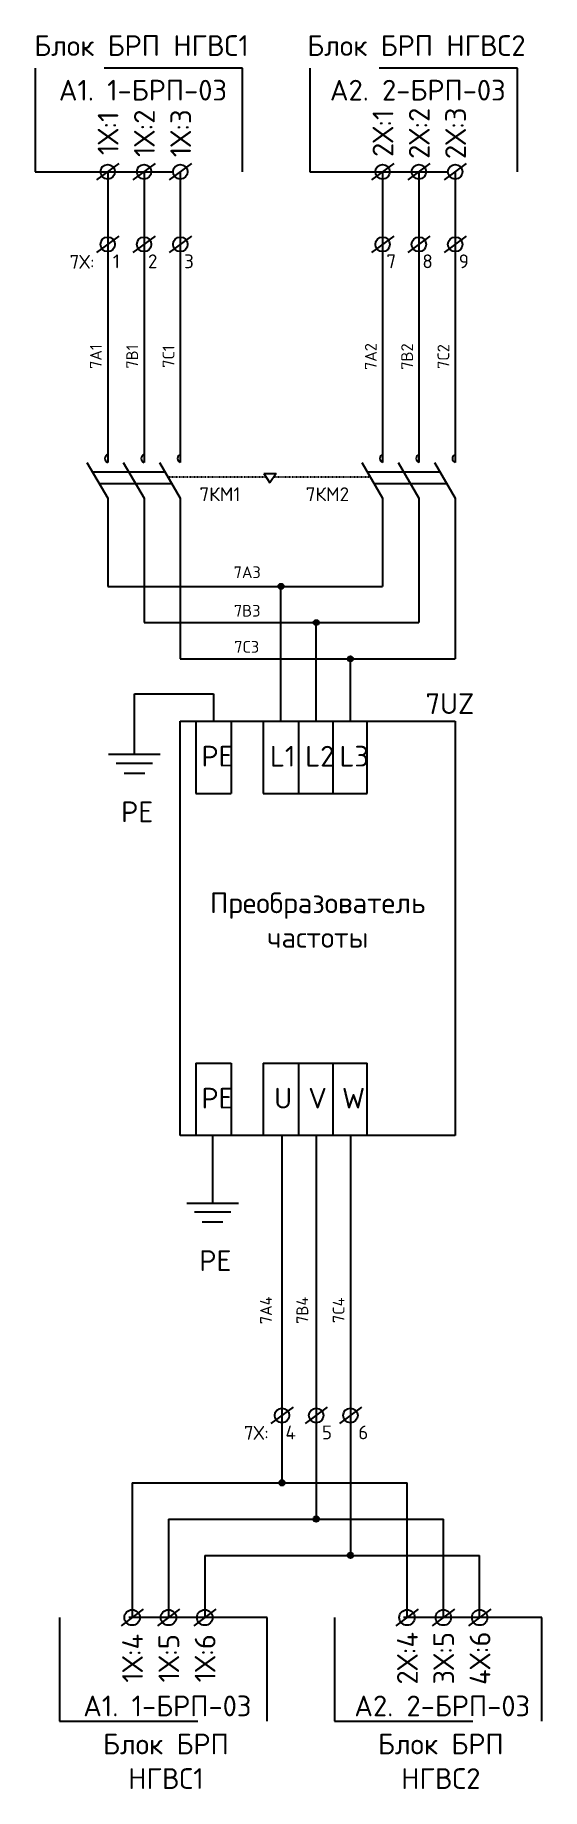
# Model space of a CAD drawing. Header units: millimetres. Extents: x 1606 to 7674, y 609 to 4159.
# Drawn here: x 7600.6 to 7673.9, y 2518.1 to 2772 of the extents above; entities that cross this region are included whole.
import ezdxf

# ---------------------------------------------------------------- set-up
doc = ezdxf.new("R2010")
doc.units = ezdxf.units.MM
doc.linetypes.add('DASHED2', pattern=[0.375, 0.25, -0.125])
doc.linetypes.add('K5LT_DASHED', pattern=[6, 4, -2])
doc.layers.add('24VDC', color=7, linetype='Continuous')
doc.layers.add('Штамп', color=7, linetype='Continuous')

msp = doc.modelspace()

# ---------------------------------------------------------------- texts
at = {"layer": 'Штамп', "lineweight": 30}
for s, insert, char_height, width, attachment_point in [('{\\fISOCPEUR|b0|i0|c204|p34;Блок БРП НГВС1}', (7615.9777, 2770.47168), 3, 42.1090249, 5), ('{\\fISOCPEUR|b0|i0|c204|p34;Блок БРП НГВС2}', (7655.7277, 2770.47168), 3, 42.6258692, 5), ('{\\fISOCPEUR|b0|i0|c204|p34;7Х:}', (7607.38426, 2739.17508), 2, 3.8524004, 5), ('{\\fISOCPEUR|b0|i0|c204|p34;1}', (7612.34916, 2739.24656), 2, 3.8524004, 5), ('{\\fISOCPEUR|b0|i0|c204|p34;2}', (7617.59916, 2739.24656), 2, 3.8524004, 5), ('{\\fISOCPEUR|b0|i0|c204|p34;3}', (7622.84916, 2739.24656), 2, 3.8524004, 5), ('{\\fISOCPEUR|b0|i0|c0|p34;7}', (7652.09916, 2739.24656), 2, 3.8524004, 5), ('{\\fISOCPEUR|b0|i0|c0|p34;8}', (7657.34916, 2739.24656), 2, 3.8524004, 5), ('{\\fISOCPEUR|b0|i0|c0|p34;9}', (7662.59916, 2739.24656), 2, 3.8524004, 5), ('{\\fISOCPEUR|b0|i0|c204|p34;7КМ1}', (7624.36835, 2705.53114), 2, 3.8524004, 4), ('{\\fISOCPEUR|b0|i0|c204|p34;7КМ2}', (7639.7352, 2705.53114), 2, 3.8524004, 4), ('{\\fISOCPEUR|b0|i0|c204|p34;7А3}', (7631.26963, 2694.24299), 1.7, 3.8524004, 5), ('{\\fISOCPEUR|b0|i0|c204|p34;7B3}', (7631.26963, 2688.67105), 1.7, 3.8524004, 5), ('{\\fISOCPEUR|b0|i0|c204|p34;7C3}', (7631.19463, 2683.44466), 1.7, 3.8524004, 5), ('{\\fISOCPEUR|b0|i0|c204|p34;7UZ}', (7660.58935, 2675.2247), 3, 5.7786006, 5), ('{\\fISOCPEUR|b0|i0|c0|p34;PE}', (7624.6598, 2667.62065), 3, 4.9054241, 4), ('{\\fISOCPEUR|b0|i0|c204|p34;L1}', (7634.56395, 2667.62065), 3, 4.9054241, 4), ('{\\fISOCPEUR|b0|i0|c204|p34;L\\fISOCPEUR|b0|i0|c0|p34;2}', (7639.66395, 2667.62065), 3, 4.9054241, 4), ('{\\fISOCPEUR|b0|i0|c204|p34;L\\fISOCPEUR|b0|i0|c0|p34;3}', (7644.61395, 2667.62065), 3, 4.9054241, 4), ('{\\fISOCPEUR|b0|i0|c204|p34;РЕ}', (7615.35998, 2659.56854), 3, 4.9054241, 5), ('{\\fISOCPEUR|b0|i0|c204|p34;Преобразователь\\Pчастоты}', (7641.4731, 2643.89447), 3, 39.75, 5), ('{\\fISOCPEUR|b0|i0|c0|p34;PE}', (7624.6598, 2618.12065), 3, 4.9054241, 4), ('{\\fISOCPEUR|b0|i0|c0|p34;U}', (7635.17025, 2618.12065), 3, 4.9054241, 4), ('{\\fISOCPEUR|b0|i0|c0|p34;V}', (7640.09552, 2618.12065), 3, 4.9054241, 4), ('{\\fISOCPEUR|b0|i0|c0|p34;W}', (7644.97062, 2618.12065), 3, 4.9054241, 4), ('{\\fISOCPEUR|b0|i0|c204|p34;РЕ}', (7626.67152, 2594.60631), 3, 4.9054241, 5), ('{\\fISOCPEUR|b0|i0|c204|p34;7Х:}', (7632.58426, 2569.67508), 2, 3.8524004, 5), ('{\\fISOCPEUR|b0|i0|c0|p34;4}', (7637.54916, 2569.74656), 2, 3.8524004, 5), ('{\\fISOCPEUR|b0|i0|c0|p34;5}', (7642.79916, 2569.74656), 2, 3.8524004, 5), ('{\\fISOCPEUR|b0|i0|c0|p34;6}', (7648.04916, 2569.74656), 2, 3.8524004, 5), ('{\\fISOCPEUR|b0|i0|c204|p34;Блок БРП НГВС1}', (7619.51113, 2522.14655), 3, 28.6703468, 5), ('{\\fISOCPEUR|b0|i0|c204|p34;Блок БРП НГВС2}', (7659.26113, 2522.14655), 3, 28.6703468, 5)]:
    msp.add_mtext(s, dxfattribs=dict(at, insert=insert, char_height=char_height, width=width, attachment_point=attachment_point))
at = {"layer": 'Штамп', "color": 7, "lineweight": 30, "char_height": 3, "width": 91.7578409, "attachment_point": 5}
for s, insert in [('{\\fISOCPEUR|b1|i0|c204|p34;А1. 1-БРП-03 }', (7616.18819, 2764.01372)), ('{\\fISOCPEUR|b1|i0|c204|p34;\\Q0;А2. 2-БРП-03}', (7655.93819, 2764.01372)), ('{\\fISOCPEUR|b0|i0|c204|p34;А1. 1-БРП-03 }', (7619.72163, 2530.15658)), ('{\\fISOCPEUR|b0|i0|c204|p34;А2. 2-БРП-03}', (7659.47163, 2530.15658))]:
    msp.add_mtext(s, dxfattribs=dict(at, insert=insert))
at = {"layer": 'Штамп', "lineweight": 30, "attachment_point": 5, "rotation": 90}
for s, insert, char_height, width in [('{\\fISOCPEUR|b0|i0|c204|p34;1Х:1}', (7611.15015, 2757.77808), 3, 5.7786006), ('{\\fISOCPEUR|b0|i0|c204|p34;1Х:2}', (7616.40015, 2757.77808), 3, 5.7786006), ('\\pxt1;{\\fISOCPEUR|b0|i0|c204|p34;1Х:3}', (7621.65015, 2757.77808), 3, 5.7786006), ('{\\fISOCPEUR|b0|i0|c204|p34;2Х:1}', (7650.90015, 2757.77808), 3, 5.7786006), ('{\\fISOCPEUR|b0|i0|c204|p34;2Х:2}', (7656.15015, 2757.77808), 3, 5.7786006), ('\\pxt1;{\\fISOCPEUR|b0|i0|c204|p34;2Х:3}', (7661.40015, 2757.77808), 3, 5.7786006), ('{\\fISOCPEUR|b0|i0|c204|p34;7A1}', (7609.3899, 2725.46325), 1.7, 3.8524004), ('{\\fISOCPEUR|b0|i0|c204|p34;7\\fISOCPEUR|b0|i0|c0|p34;B\\fISOCPEUR|b0|i0|c204|p34;1}', (7614.6399, 2725.46325), 1.7, 3.8524004), ('{\\fISOCPEUR|b0|i0|c204|p34;7\\fISOCPEUR|b0|i0|c0|p34;C\\fISOCPEUR|b0|i0|c204|p34;1}', (7619.8899, 2725.46325), 1.7, 3.8524004), ('{\\fISOCPEUR|b0|i0|c204|p34;7A\\fISOCPEUR|b0|i0|c0|p34;2}', (7649.1399, 2725.46325), 1.7, 3.8524004), ('{\\fISOCPEUR|b0|i0|c204|p34;7\\fISOCPEUR|b0|i0|c0|p34;B2}', (7654.3899, 2725.46325), 1.7, 3.8524004), ('{\\fISOCPEUR|b0|i0|c204|p34;7\\fISOCPEUR|b0|i0|c0|p34;C2}', (7659.6399, 2725.46325), 1.7, 3.8524004), ('{\\fISOCPEUR|b0|i0|c204|p34;7A\\fISOCPEUR|b0|i0|c0|p34;4}', (7633.9899, 2587.41878), 1.7, 3.8524004), ('{\\fISOCPEUR|b0|i0|c204|p34;7\\fISOCPEUR|b0|i0|c0|p34;B4}', (7639.2399, 2587.41878), 1.7, 3.8524004), ('{\\fISOCPEUR|b0|i0|c204|p34;7\\fISOCPEUR|b0|i0|c0|p34;C4}', (7644.4899, 2587.41878), 1.7, 3.8524004), ('{\\fISOCPEUR|b0|i0|c204|p34;1Х:4}', (7614.68358, 2537.06157), 3, 5.7786006), ('{\\fISOCPEUR|b0|i0|c204|p34;1Х:\\fISOCPEUR|b0|i0|c0|p34;5}', (7619.93358, 2537.06157), 3, 5.7786006), ('\\pxt1;{\\fISOCPEUR|b0|i0|c204|p34;1Х:\\fISOCPEUR|b0|i0|c0|p34;6}', (7625.18358, 2537.06157), 3, 5.7786006), ('{\\fISOCPEUR|b0|i0|c204|p34;2Х:4}', (7654.43358, 2537.06157), 3, 5.7786006), ('{\\fISOCPEUR|b0|i0|c204|p34;3Х:\\fISOCPEUR|b0|i0|c0|p34;5}', (7659.68358, 2537.06157), 3, 5.7786006), ('\\pxt1;{\\fISOCPEUR|b0|i0|c204|p34;4Х:\\fISOCPEUR|b0|i0|c0|p34;6}', (7664.93358, 2537.06157), 3, 5.7786006)]:
    msp.add_mtext(s, dxfattribs=dict(at, insert=insert, char_height=char_height, width=width))

# ---------------------------------------------------------------- hatches: boundary and pattern name
at = {"layer": 'Штамп', "lineweight": 25, "ltscale": 100}
h = msp.add_hatch(color=256, dxfattribs=at)
h.paths.add_polyline_path([(7636.5231, 2692.2044, 1), (7635.7731, 2692.2044)])
h.paths.add_polyline_path([(7636.1481, 2692.2044), (7636.1481, 2691.8294, 0.414213562), (7636.5231, 2692.2044)])
h.paths.add_polyline_path([(7635.7731, 2692.2044, 0.414213562), (7636.1481, 2691.8294), (7636.1481, 2692.2044)])
h = msp.add_hatch(color=256, dxfattribs=at)
h.paths.add_polyline_path([(7640.8731, 2686.9544), (7641.6231, 2686.9544, 1)])
h.paths.add_polyline_path([(7641.6231, 2686.9544), (7641.2481, 2686.9544), (7641.2481, 2686.5794, 0.414213562)])
h.paths.add_polyline_path([(7641.2481, 2686.9544), (7640.8731, 2686.9544, 0.414213562), (7641.2481, 2686.5794)])
h = msp.add_hatch(color=256, dxfattribs=at)
h.paths.add_polyline_path([(7645.8231, 2681.7044), (7646.5731, 2681.7044, 1)])
h.paths.add_polyline_path([(7646.5731, 2681.7044), (7646.1981, 2681.7044), (7646.1981, 2681.3294, 0.414213562)])
h.paths.add_polyline_path([(7646.1981, 2681.7044), (7645.8231, 2681.7044, 0.414213562), (7646.1981, 2681.3294)])
at = {"layer": 'Штамп', "lineweight": 25}
for points in [[(7635.8981, 2562.4544, 1), (7636.6981, 2562.4544, 1)], [(7640.8481, 2557.2044, 1), (7641.6481, 2557.2044, 1)], [(7645.7981, 2551.9544, 1), (7646.5981, 2551.9544, 1)]]:
    msp.add_hatch(color=256, dxfattribs=at).paths.add_polyline_path(points)

# ---------------------------------------------------------------- linework, layer by layer
at = {"layer": '24VDC'}
for p, q in [((7614.95393, 2667.89951), (7614.95393, 2676.62725)), ((7614.95393, 2676.62725), (7626.40048, 2676.62725)), ((7626.40048, 2676.62725), (7626.40048, 2672.7044))]:
    msp.add_line(p, q, dxfattribs=at)
at = {"layer": 'Штамп', "linetype": 'K5LT_DASHED', "lineweight": 25, "ltscale": 5}
for p, q in [((7630.5981, 2767.2044), (7600.5981, 2767.2044)), ((7600.5981, 2767.2044), (7600.5981, 2752.2044)), ((7630.5981, 2752.2044), (7630.5981, 2767.2044)), ((7670.3481, 2767.2044), (7640.3481, 2767.2044)), ((7640.3481, 2767.2044), (7640.3481, 2752.2044)), ((7670.3481, 2752.2044), (7670.3481, 2767.2044)), ((7600.5981, 2752.2044), (7630.5981, 2752.2044)), ((7640.3481, 2752.2044), (7670.3481, 2752.2044)), ((7634.13154, 2542.9544), (7604.13154, 2542.9544)), ((7604.13154, 2542.9544), (7604.13154, 2527.9544)), ((7634.13154, 2527.9544), (7634.13154, 2542.9544)), ((7673.88154, 2542.9544), (7643.88154, 2542.9544)), ((7643.88154, 2542.9544), (7643.88154, 2527.9544)), ((7673.88154, 2527.9544), (7673.88154, 2542.9544)), ((7604.13154, 2527.9544), (7634.13154, 2527.9544)), ((7643.88154, 2527.9544), (7673.88154, 2527.9544))]:
    msp.add_line(p, q, dxfattribs=at)
at = {"layer": 'Штамп', "color": 7, "lineweight": 25}
for p, q in [((7612.7011, 2753.39166), (7609.4951, 2751.01715)), ((7617.9511, 2753.39166), (7614.7451, 2751.01715)), ((7623.2011, 2753.39166), (7619.9951, 2751.01715)), ((7652.4511, 2753.39166), (7649.2451, 2751.01715)), ((7657.7011, 2753.39166), (7654.4951, 2751.01715)), ((7662.9511, 2753.39166), (7659.7451, 2751.01715)), ((7612.7011, 2742.89166), (7609.4951, 2740.51715)), ((7617.9511, 2742.89166), (7614.7451, 2740.51715)), ((7623.2011, 2742.89166), (7619.9951, 2740.51715)), ((7652.4511, 2742.89166), (7649.2451, 2740.51715)), ((7657.7011, 2742.89166), (7654.4951, 2740.51715)), ((7662.9511, 2742.89166), (7659.7451, 2740.51715)), ((7637.9011, 2573.39166), (7634.6951, 2571.01715)), ((7642.8511, 2573.39166), (7639.6451, 2571.01715)), ((7647.8011, 2573.39166), (7644.5951, 2571.01715))]:
    msp.add_line(p, q, dxfattribs=at)
at = {"layer": 'Штамп', "lineweight": 25, "ltscale": 100}
for p, q in [((7611.0981, 2752.2044), (7611.0981, 2710.13172)), ((7616.3481, 2752.2044), (7616.3481, 2710.13172)), ((7621.5981, 2752.2044), (7621.5981, 2710.13172)), ((7650.8481, 2752.2044), (7650.8481, 2710.13172)), ((7656.0981, 2752.2044), (7656.0981, 2710.13172)), ((7661.3481, 2752.2044), (7661.3481, 2710.13172)), ((7608.0981, 2710.15056), (7611.0981, 2704.9544)), ((7608.87888, 2708.79821), (7619.37888, 2708.79821)), ((7613.3481, 2710.15056), (7616.3481, 2704.9544)), ((7618.5981, 2710.15056), (7621.5981, 2704.9544)), ((7647.8481, 2710.15056), (7650.8481, 2704.9544)), ((7648.62888, 2708.79821), (7659.12888, 2708.79821)), ((7653.0981, 2710.15056), (7656.0981, 2704.9544)), ((7658.3481, 2710.15056), (7661.3481, 2704.9544)), ((7609.86755, 2707.08578), (7620.36755, 2707.08578)), ((7633.65685, 2708.51397), (7635.45685, 2708.51397)), ((7633.65685, 2708.51397), (7634.55685, 2707.2081)), ((7635.45685, 2708.51397), (7634.55685, 2707.2081)), ((7649.61755, 2707.08578), (7660.11755, 2707.08578)), ((7611.0981, 2704.9544), (7611.0981, 2692.2044)), ((7616.3481, 2704.9544), (7616.3481, 2686.9544)), ((7621.5981, 2704.9544), (7621.5981, 2681.7044)), ((7650.8481, 2704.9544), (7650.8481, 2692.2044)), ((7656.0981, 2704.9544), (7656.0981, 2686.9544)), ((7661.3481, 2704.9544), (7661.3481, 2681.7044)), ((7611.0981, 2692.2044), (7650.8481, 2692.2044)), ((7636.1481, 2672.7044), (7636.1481, 2692.2044)), ((7616.3481, 2686.9544), (7656.0981, 2686.9544)), ((7641.2481, 2672.7044), (7641.2481, 2686.9544)), ((7621.5981, 2681.7044), (7661.3481, 2681.7044)), ((7646.1981, 2672.7044), (7646.1981, 2681.7044)), ((7621.5981, 2672.7044), (7661.3481, 2672.7044)), ((7621.5981, 2612.7044), (7621.5981, 2672.7044)), ((7623.85048, 2672.7044), (7623.85048, 2662.2044)), ((7628.95048, 2672.7044), (7628.95048, 2662.2044)), ((7633.5981, 2672.7044), (7633.5981, 2662.2044)), ((7638.6981, 2672.7044), (7638.6981, 2662.2044)), ((7643.6481, 2672.7044), (7643.6481, 2662.2044)), ((7648.5981, 2662.2044), (7648.5981, 2672.7044)), ((7661.3481, 2672.7044), (7661.3481, 2612.7044)), ((7611.20393, 2667.89951), (7618.70393, 2667.89951)), ((7612.32893, 2666.62398), (7617.57893, 2666.62398)), ((7613.45393, 2665.16626), (7616.45393, 2665.16626)), ((7623.85048, 2662.2044), (7628.95048, 2662.2044)), ((7633.5981, 2662.2044), (7648.5981, 2662.2044)), ((7623.85048, 2623.2044), (7623.85048, 2612.7044)), ((7623.85048, 2623.2044), (7628.95048, 2623.2044)), ((7628.95048, 2623.2044), (7628.95048, 2612.7044)), ((7633.5981, 2623.2044), (7633.5981, 2612.7044)), ((7633.5981, 2623.2044), (7648.5981, 2623.2044)), ((7638.6981, 2623.2044), (7638.6981, 2612.7044)), ((7643.6481, 2623.2044), (7643.6481, 2612.7044)), ((7648.5981, 2612.7044), (7648.5981, 2623.2044)), ((7661.3481, 2612.7044), (7621.5981, 2612.7044)), ((7626.26547, 2612.7044), (7626.26547, 2602.93728)), ((7636.2981, 2612.7044), (7636.2981, 2562.4544)), ((7641.2481, 2612.7044), (7641.2481, 2557.2044)), ((7646.1981, 2612.7044), (7646.1981, 2551.9544)), ((7622.51547, 2602.93728), (7630.01547, 2602.93728)), ((7623.64047, 2601.66175), (7628.89047, 2601.66175)), ((7624.76547, 2600.20403), (7627.76547, 2600.20403)), ((7614.63154, 2562.4544), (7654.38154, 2562.4544)), ((7614.63154, 2562.4544), (7614.63154, 2542.9544)), ((7654.38154, 2542.9544), (7654.38154, 2562.4544)), ((7619.88154, 2557.2044), (7659.63154, 2557.2044)), ((7619.88154, 2557.2044), (7619.88154, 2542.9544)), ((7659.63154, 2542.9544), (7659.63154, 2557.2044)), ((7625.13154, 2551.9544), (7664.88154, 2551.9544)), ((7625.13154, 2551.9544), (7625.13154, 2542.9544)), ((7664.88154, 2542.9544), (7664.88154, 2551.9544))]:
    msp.add_line(p, q, dxfattribs=at)
at = {"layer": 'Штамп', "linetype": 'DASHED2', "lineweight": 25, "ltscale": 0.1}
for p, q in [((7619.80689, 2708.05687), (7633.97543, 2708.05172)), ((7635.14903, 2708.06734), (7649.0527, 2708.06414))]:
    msp.add_line(p, q, dxfattribs=at)
at = {"layer": 'Штамп', "lineweight": 25}
for p, q in [((7616.23454, 2544.14166), (7613.02854, 2541.76715)), ((7621.48454, 2544.14166), (7618.27854, 2541.76715)), ((7626.73454, 2544.14166), (7623.52854, 2541.76715)), ((7655.98454, 2544.14166), (7652.77854, 2541.76715)), ((7661.23454, 2544.14166), (7658.02854, 2541.76715)), ((7666.48454, 2544.14166), (7663.27854, 2541.76715))]:
    msp.add_line(p, q, dxfattribs=at)
at = {"layer": 'Штамп', "color": 7, "lineweight": 25}
for centre in [(7611.0981, 2752.2044), (7616.3481, 2752.2044), (7621.5981, 2752.2044), (7650.8481, 2752.2044), (7656.0981, 2752.2044), (7661.3481, 2752.2044), (7611.0981, 2741.7044), (7616.3481, 2741.7044), (7621.5981, 2741.7044), (7650.8481, 2741.7044), (7656.0981, 2741.7044), (7661.3481, 2741.7044), (7636.2981, 2572.2044), (7641.2481, 2572.2044), (7646.1981, 2572.2044)]:
    msp.add_circle(centre, 1.05, dxfattribs=at)
at = {"layer": 'Штамп', "lineweight": 25}
for centre, radius in [((7636.1481, 2692.2044), 0.375), ((7641.2481, 2686.9544), 0.375), ((7646.1981, 2681.7044), 0.375), ((7636.2981, 2562.4544), 0.4), ((7641.2481, 2557.2044), 0.4), ((7646.1981, 2551.9544), 0.4), ((7614.63154, 2542.9544), 1.125), ((7619.88154, 2542.9544), 1.125), ((7625.13154, 2542.9544), 1.125), ((7654.38154, 2542.9544), 1.125), ((7659.63154, 2542.9544), 1.125), ((7664.88154, 2542.9544), 1.125)]:
    msp.add_circle(centre, radius, dxfattribs=at)
at = {"layer": 'Штамп', "lineweight": 25, "ltscale": 100}
for centre in [(7611.32352, 2710.7153), (7616.57352, 2710.7153), (7621.82352, 2710.7153), (7651.07352, 2710.7153), (7656.32352, 2710.7153), (7661.57352, 2710.7153)]:
    msp.add_arc(centre, 0.6256, 111.1201252, 248.8798748, dxfattribs=at)

msp.set_redraw_order([(e.dxf.handle, doc.entitydb.next_handle()) for e in msp.query("TEXT MTEXT ATTDEF DIMENSION ARC_DIMENSION")])  # texts and dimensions are drawn at this point

doc.saveas('drawing.dxf')
